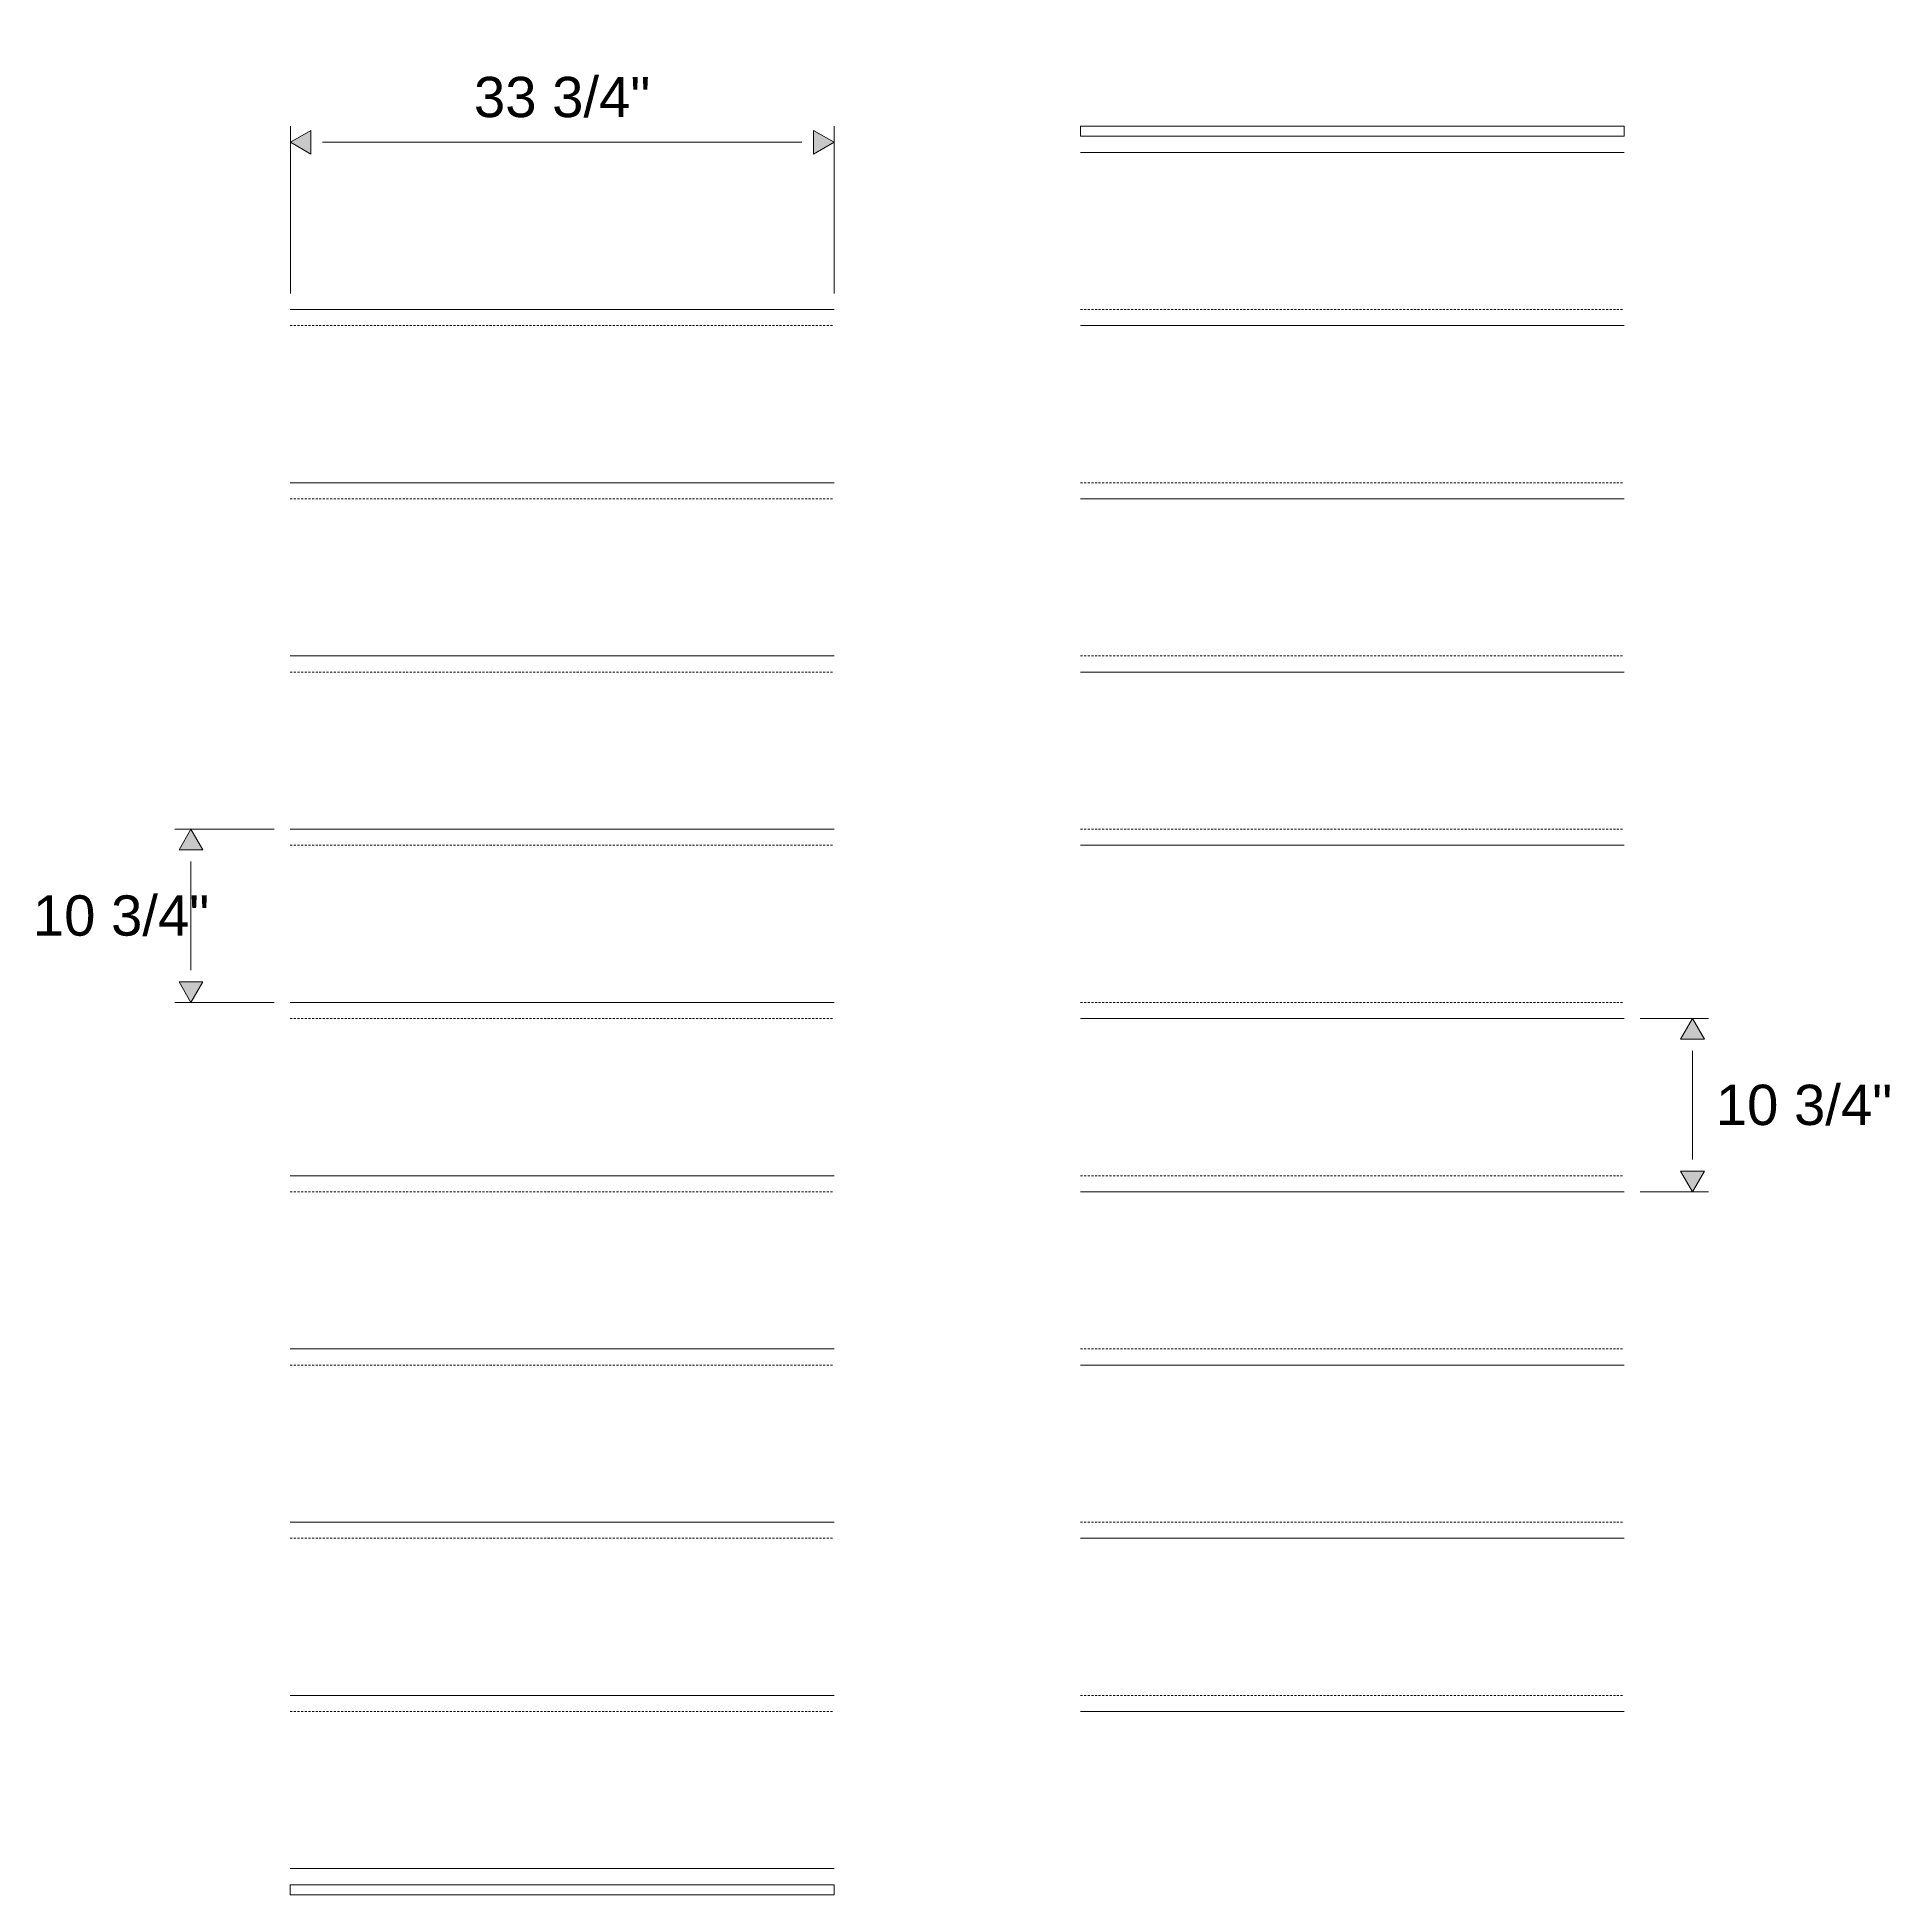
# Model space of a CAD drawing. Header units: inches. Extents: x -20237 to -17371, y 314 to 2010.
# Drawn here: x -19737.8 to -19622.8, y 1051.1 to 1166.4 of the extents above; entities that cross this region are included whole.
import ezdxf

# ---------------------------------------------------------------- set-up
doc = ezdxf.new("R2010")
doc.units = ezdxf.units.IN
doc.header["$MEASUREMENT"] = 0
doc.header["$PDMODE"] = 35
doc.linetypes.add('HIDDEN2', pattern=[0.1875, 0.125, -0.0625])
for name, color, linetype, lineweight in [('Dimension', 3, 'Continuous', 9), ('Kick', 4, 'Continuous', 9), ('Kick-Hidden', 4, 'HIDDEN2', 9), ('Treads', 1, 'Continuous', 15)]:
    doc.layers.add(name, color=color, linetype=linetype, lineweight=lineweight)
doc.styles.add('Dimension and Text', font='arial.ttf', dxfattribs={"height": 0.078125})
doc.dimstyles.new('Jerrod Dimension', dxfattribs={"dimscale": 0, "dimtxt": 0.078125, "dimasz": 0.0625, "dimexe": 0.03125, "dimexo": 0.03125, "dimgap": 0.046875, "dimtad": 1, "dimtih": 1, "dimtoh": 1, "dimdec": 4, "dimzin": 1, "dimdsep": 46, "dimlunit": 5, "dimtxsty": 'Dimension and Text', "dimblk": 'arrow', "dimcen": 2.421875, "dimclrd": 3, "dimclre": 3, "dimclrt": 3, "dimadec": 1, "dimazin": 0, "dimtfac": 1, "dimtdec": 4, "dimtmove": 2, "dimatfit": 3, "dimldrblk": 'arrow', "dimfxl": 1, "dimtfillclr": 256, "dimfrac": 2, "dimlwd": -1, "dimlwe": -1, "dimarcsym": 2})

# ---------------------------------------------------------------- blocks, each defined once
blk = doc.blocks.new('arrow')
at = {"layer": 'Dimension'}
blk.add_hatch(color=0, dxfattribs=at).paths.add_polyline_path([(0, 0), (-0.637, 0.368), (-0.637, -0.368)])
at = {"layer": 'Dimension', "color": 0}
for p, q in [((-0.637, -0.368), (-0.637, 0.368)), ((0, 0), (-0.637, 0.368)), ((-0.637, -0.368), (0, 0))]:
    blk.add_line(p, q, dxfattribs=at)
blk = doc.blocks.new('*D395')
at = {"layer": 'Defpoints', "color": 0}
for p in [(-19722.09, 1117.23), (-19728.26, 1106.48), (-19722.09, 1106.48)]:
    blk.add_point(p, dxfattribs=at)
at = {"layer": 'Dimension', "color": 3}
for p, q in [((-19723.09, 1117.23), (-19729.26, 1117.23)), ((-19728.26, 1115.23), (-19728.26, 1108.48)), ((-19723.09, 1106.48), (-19729.26, 1106.48))]:
    blk.add_line(p, q, dxfattribs=at)
at = {"layer": 'Dimension', "color": 3, "xscale": 2, "yscale": 2, "zscale": 2}
for p, rotation in [((-19728.26, 1117.23), 90), ((-19728.26, 1106.48), 270)]:
    blk.add_blockref('arrow', p, dxfattribs=dict(at, rotation=rotation))
at = {"layer": 'Dimension', "color": 3, "insert": (-19732.6, 1111.86), "char_height": 2.5, "attachment_point": 5, "style": 'Dimension and Text'}
blk.add_mtext('10 3/4"', dxfattribs=at)
blk = doc.blocks.new('*D429')
at = {"layer": 'Defpoints', "color": 0}
for p in [(-19639.29, 1105.48), (-19635.05, 1105.48), (-19639.29, 1094.73)]:
    blk.add_point(p, dxfattribs=at)
at = {"layer": 'Dimension', "color": 3}
for p, q in [((-19638.29, 1105.48), (-19634.05, 1105.48)), ((-19635.05, 1096.73), (-19635.05, 1103.48)), ((-19638.29, 1094.73), (-19634.05, 1094.73))]:
    blk.add_line(p, q, dxfattribs=at)
at = {"layer": 'Dimension', "color": 3, "xscale": 2, "yscale": 2, "zscale": 2}
for p, rotation in [((-19635.05, 1105.48), 90), ((-19635.05, 1094.73), 270)]:
    blk.add_blockref('arrow', p, dxfattribs=dict(at, rotation=rotation))
at = {"layer": 'Dimension', "color": 3, "insert": (-19628.13, 1100.11), "char_height": 2.5, "attachment_point": 5, "style": 'Dimension and Text'}
blk.add_mtext('10 3/4"', dxfattribs=at)
blk = doc.blocks.new('*D445')
at = {"layer": 'Defpoints', "color": 0}
for p in [(-19722.09, 1159.86), (-19722.09, 1149.48), (-19688.34, 1149.48)]:
    blk.add_point(p, dxfattribs=at)
at = {"layer": 'Treads', "color": 3}
for p, q in [((-19722.09, 1150.48), (-19722.09, 1160.86)), ((-19688.34, 1150.48), (-19688.34, 1160.86)), ((-19690.34, 1159.86), (-19720.09, 1159.86))]:
    blk.add_line(p, q, dxfattribs=at)
at = {"layer": 'Treads', "color": 3, "xscale": 2, "yscale": 2, "zscale": 2, "rotation": 180}
blk.add_blockref('arrow', (-19722.09, 1159.86), dxfattribs=at)
at = {"layer": 'Treads', "color": 3, "xscale": 2, "yscale": 2, "zscale": 2}
blk.add_blockref('arrow', (-19688.34, 1159.86), dxfattribs=at)
at = {"layer": 'Treads', "color": 3, "insert": (-19705.22, 1162.65), "char_height": 2.5, "attachment_point": 5, "style": 'Dimension and Text'}
blk.add_mtext('33 3/4"', dxfattribs=at)

msp = doc.modelspace()

# ---------------------------------------------------------------- linework, layer by layer
at = {"layer": 'Kick'}
for points in [[(-19673.04007, 1160.85731), (-19639.29007, 1160.85731), (-19639.29007, 1160.23231), (-19673.04007, 1160.23231)], [(-19722.09319, 1051.10731), (-19688.34319, 1051.10731), (-19688.34319, 1051.73231), (-19722.09319, 1051.73231)]]:
    msp.add_lwpolyline(points, close=True, dxfattribs=at)
at = {"layer": 'Kick-Hidden'}
for p, q in [((-19673.04007, 1149.48231), (-19639.29007, 1149.48231)), ((-19722.09319, 1148.48231), (-19688.34319, 1148.48231)), ((-19673.04007, 1138.73231), (-19639.29007, 1138.73231)), ((-19722.09319, 1137.73231), (-19688.34319, 1137.73231)), ((-19673.04007, 1127.98231), (-19639.29007, 1127.98231)), ((-19722.09319, 1126.98231), (-19688.34319, 1126.98231)), ((-19673.04007, 1117.23231), (-19639.29007, 1117.23231)), ((-19722.09319, 1116.23231), (-19688.34319, 1116.23231)), ((-19673.04007, 1106.48231), (-19639.29007, 1106.48231)), ((-19722.09319, 1105.48231), (-19688.34319, 1105.48231)), ((-19673.04007, 1095.73231), (-19639.29007, 1095.73231)), ((-19722.09319, 1094.73231), (-19688.34319, 1094.73231)), ((-19673.04007, 1084.98231), (-19639.29007, 1084.98231)), ((-19722.09319, 1083.98231), (-19688.34319, 1083.98231)), ((-19722.09319, 1073.23231), (-19688.34319, 1073.23231)), ((-19673.04007, 1074.23231), (-19639.29007, 1074.23231)), ((-19673.04007, 1063.48231), (-19639.29007, 1063.48231)), ((-19722.09319, 1062.48231), (-19688.34319, 1062.48231))]:
    msp.add_line(p, q, dxfattribs=at)
at = {"layer": 'Treads'}
for p, q in [((-19673.04007, 1159.23231), (-19639.29007, 1159.23231)), ((-19722.09319, 1149.48231), (-19688.34319, 1149.48231)), ((-19673.04007, 1148.48231), (-19639.29007, 1148.48231)), ((-19722.09319, 1138.73231), (-19688.34319, 1138.73231)), ((-19673.04007, 1137.73231), (-19639.29007, 1137.73231)), ((-19722.09319, 1127.98231), (-19688.34319, 1127.98231)), ((-19673.04007, 1126.98231), (-19639.29007, 1126.98231)), ((-19722.09319, 1117.23231), (-19688.34319, 1117.23231)), ((-19673.04007, 1116.23231), (-19639.29007, 1116.23231)), ((-19722.09319, 1106.48231), (-19688.34319, 1106.48231)), ((-19673.04007, 1105.48231), (-19639.29007, 1105.48231)), ((-19722.09319, 1095.73231), (-19688.34319, 1095.73231)), ((-19673.04007, 1094.73231), (-19639.29007, 1094.73231)), ((-19722.09319, 1084.98231), (-19688.34319, 1084.98231)), ((-19673.04007, 1083.98231), (-19639.29007, 1083.98231)), ((-19722.09319, 1074.23231), (-19688.34319, 1074.23231)), ((-19673.04007, 1073.23231), (-19639.29007, 1073.23231)), ((-19722.09319, 1063.48231), (-19688.34319, 1063.48231)), ((-19673.04007, 1062.48231), (-19639.29007, 1062.48231)), ((-19722.09319, 1052.73231), (-19688.34319, 1052.73231))]:
    msp.add_line(p, q, dxfattribs=at)

# ---------------------------------------------------------------- dimensions: what is measured, and where the dimension line sits
at = {"layer": 'Dimension'}
for base, p1, p2, picture, middle in [((-19728.26372, 1106.48231), (-19722.09319, 1117.23231), (-19722.09319, 1106.48231), '*D395', (-19732.60069, 1111.85731)), ((-19635.04987, 1105.48231), (-19639.29007, 1094.73231), (-19639.29007, 1105.48231), '*D429', (-19628.12593, 1100.10731))]:
    dim = msp.add_linear_dim(base=base, p1=p1, p2=p2, angle=90, dimstyle='Jerrod Dimension', override={"dimpost": '"'}, dxfattribs=at)
    dim.commit()
    dim.dimension.update_dxf_attribs({"geometry": picture, "text_midpoint": middle})
at = {"layer": 'Treads'}
dim = msp.add_linear_dim(base=(-19722.09319, 1159.86041), p1=(-19688.34319, 1149.48231), p2=(-19722.09319, 1149.48231), dimstyle='Jerrod Dimension', override={"dimpost": '"'}, dxfattribs=at)
dim.commit()
dim.dimension.update_dxf_attribs({"geometry": '*D445', "text_midpoint": (-19705.21819, 1162.6539)})

doc.saveas('drawing.dxf')
